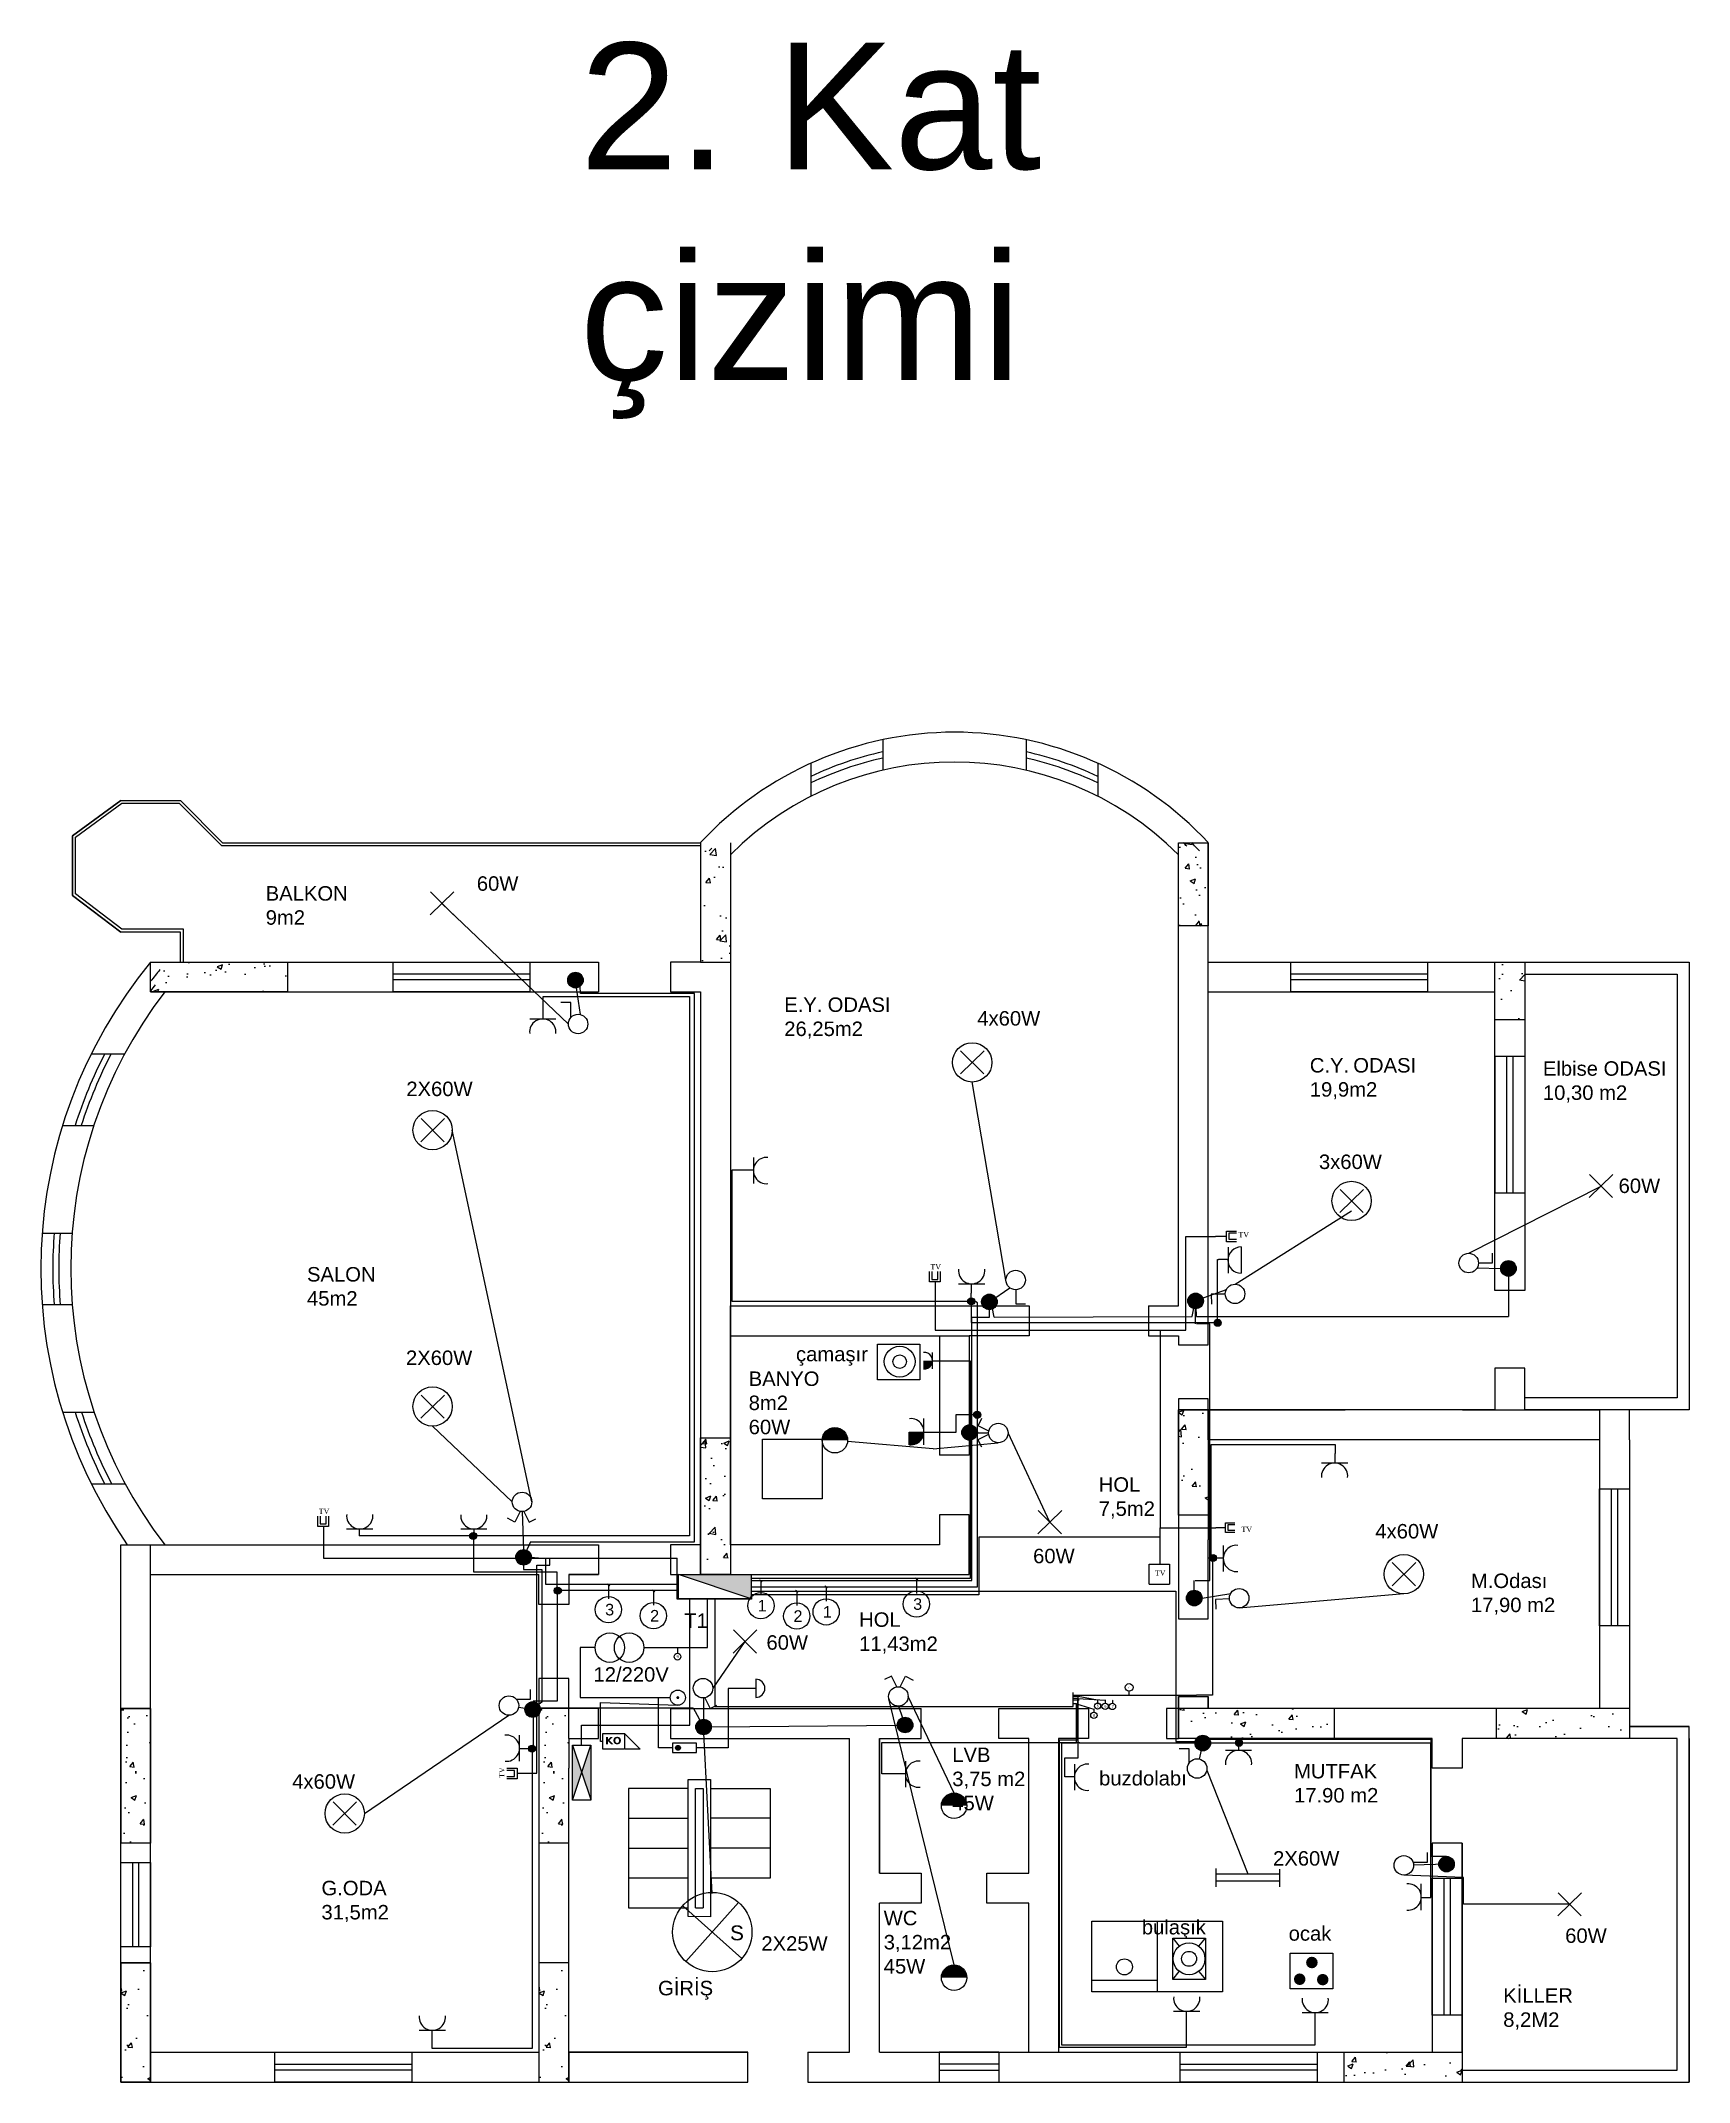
# Model space of a CAD drawing. Header units: millimetres. Extents: x 1527 to 1731, y 654 to 738.
# Drawn here: x 1640.3 to 1667.89, y 703.79 to 737.97 of the extents above; entities that cross this region are included whole.
import ezdxf

# ---------------------------------------------------------------- set-up
doc = ezdxf.new("R2010")
doc.units = ezdxf.units.MM
doc.linetypes.add('ACAD_ISO06W100', pattern=[37.5, 24, -3, 0.5, -3, 0.5, -3, 0.5, -3])
for name, color, linetype in [('aydınlatma', 5, 'Continuous'), ('priz-tesisatı', 2, 'Continuous'), ('SEMBOL', 7, 'Continuous'), ('semboller', 7, 'Continuous'), ('TV ANTENİ', 6, 'Continuous')]:
    doc.layers.add(name, color=color, linetype=linetype)
doc.layers.add('ölçü', color=150, linetype='Continuous', lineweight=25)
doc.styles.add('Annotative', font='arial.ttf')
doc.styles.get("Standard").update_dxf_attribs({"font": 'arial.ttf'})
doc.styles.add('STYLE1', font='times.ttf', dxfattribs={"height": 17.5})
pattern_1 = [(50, (86.82385, -1.0956), (0.91092334, -0.07969543), [0.09525, -1.04775]), (355, (86.82385, -1.0956), (-0.1762171, 0.95528423), [0.0762, -0.8382029]), (100.451445, (86.8998, -1.1023), (0.73470624, 0.87558876), [0.08095004, -0.8904512]), (46.1842, (86.8238, -0.8416), (1.3553952, -0.21021164), [0.142875, -1.571625]), (96.63556, (86.9368, -0.8591), (1.1870207, 1.2371306), [0.1214251, -1.335678]), (351.18415, (86.8238, -0.8416), (1.1870207, 1.2371306), [0.1142998, -1.2572987]), (21, (86.95085, -0.9051), (0.75807196, -0.511326), [0.09525, -1.04775]), (326, (86.95085, -0.9051), (0.30901014, 0.92093983), [0.0762, -0.8382]), (71.451445, (87.014, -0.9477), (1.0670821, 0.40961384), [0.08095004, -0.8904497]), (37.5, (86.82385, -1.09562), (0.015443016, 0.422775194), [0, -0.82804, 0, -0.8509, 0, -0.841375]), (7.5, (86.82385, -1.0956), (0.33409831, 0.50090287), [0, -0.48514, 0, -0.80899, 0, -0.320675]), (327.5, (86.54064, -1.09562), (0.677952976, -0.02864372), [0, -0.3175, 0, -0.9906, 0, -1.31445]), (317.5, (86.41364, -1.0956), (0.7406459, 0.12713246), [0, -0.41275, 0, -0.65786, 0, -0.93345])]

msp = doc.modelspace()

# ---------------------------------------------------------------- texts
at = {"insert": (1649.319, 737.942), "char_height": 2.11779, "attachment_point": 1}
msp.add_mtext_dynamic_manual_height_columns('2. Kat çizimi', width=14.36521, gutter_width=10.589, heights=[0], dxfattribs=at)
at = {"attachment_point": 1, "style": 'Annotative'}
for s, width, gutter_width, heights, insert, char_height in [('BALKON\\P9m2', 2.11779, 10.589, [1.272], (1644.063, 723.817), 0.2423), ('60W', 2.11779, 10.589, [1.272], (1647.597, 723.982), 0.2423), ('\\pxi-3,l4,t4;E.Y.^IODASI\\P26,25m2', 2.11779, 10.589, [1.309], (1652.501, 721.953), 0.24229), ('4x60W', 2.11779, 10.589, [0.664], (1655.975, 721.724), 0.2423), ('\\pxi-3,l4,t4;C.Y.^IODASI\\P19,9m2', 2.11779, 10.589, [1.069], (1661.299, 720.938), 0.24229), ('Elbise ODASI\\P10,30 m2', 2.01538, 10.589, [1.698], (1665.443, 720.884), 0.24229), ('2X60W', 2.11779, 10.589, [1.272], (1646.417, 720.543), 0.2423), ('3x60W', 2.11779, 10.589, [0.664], (1661.694, 719.322), 0.2423), ('60W', 2.11779, 10.589, [1.272], (1666.71, 718.92), 0.2423), ('SALON\\P45m2', 2.11779, 10.589, [1.507], (1644.754, 717.438), 0.2423), ('2X60W', 2.11779, 10.589, [1.272], (1646.411, 716.04), 0.2423), ('BANYO\\P8m2 60W', 0.98049, 10.589, [1.361], (1652.148, 715.689), 0.2423), ('HOL\\P7,5m2', 0.95259, 10.589, [1.238], (1658.008, 713.917), 0.2423), ('4x60W', 2.11779, 10.589, [0.664], (1662.638, 713.135), 0.2423), ('60W', 2.11779, 10.589, [1.272], (1656.909, 712.72), 0.2423), ('M.Odası\\P17,90 m2', 1.78105, 10.589, [1.194], (1664.238, 712.305), 0.2423), ('T1', 1.19322, 10.589, [0.664], (1651.069, 711.636), 0.2423), ('HOL\\P11,43m2', 0.95259, 10.589, [1.238], (1653.997, 711.655), 0.2423), ('60W', 2.11779, 10.589, [1.272], (1652.445, 711.272), 0.2423), ('12/220V', 1.16599, 10.589, [0.437], (1649.55, 710.737), 0.2423), ('LVB\\P3,75 m2\\P45W', 1.22164, 0, [1.393], (1655.556, 709.391), 0.2423), ('MUTFAK\\P17.90 m2', 1.44334, 10.589, [1.581], (1661.277, 709.117), 0.2423), ('4x60W', 2.11779, 10.589, [0.664], (1644.506, 708.944), 0.2423), ('buzdolabı', 1.19322, 10.589, [0.664], (1658.014, 708.998), 0.2423), ('2X60W', 2.11779, 10.589, [1.272], (1660.926, 707.656), 0.2423), ('G.ODA\\P31,5m2 ', 2.04671, 0, [1.196], (1644.996, 707.159), 0.2423), ('WC\\P3,12m2\\P45W', 0.88597, 0, [1.329], (1654.408, 706.657), 0.2423), ('bulaşık', 1.19322, 10.589, [0.664], (1658.729, 706.504), 0.2423), ('ocak', 0.90047, 10.589, [0.246], (1661.187, 706.399), 0.2423), ('60W', 2.11779, 10.589, [1.272], (1665.816, 706.362), 0.2423), ('2X25W', 2.11779, 10.589, [1.272], (1652.36, 706.231), 0.2423), ('GİRİŞ', 2.11779, 10.589, [0.664], (1650.631, 705.484), 0.2423), ('KİLLER\\P8,2M2', 1.47006, 10.589, [1.356], (1664.779, 705.36), 0.2423)]:
    msp.add_mtext_dynamic_manual_height_columns(s, width=width, gutter_width=gutter_width, heights=heights, dxfattribs=dict(at, insert=insert, char_height=char_height))
at = {"insert": (1652.94, 716.102), "char_height": 0.2423, "width": 1.19322, "attachment_point": 1, "style": 'Annotative'}
msp.add_mtext('çamaşır', dxfattribs=at)
at = {"insert": (1649.882, 709.507), "char_height": 0.12126, "width": 0.83356, "attachment_point": 5}
msp.add_mtext('{\\fVerdana|b1|i0|c0|p34;KO}', dxfattribs=at)
at = {"layer": 'aydınlatma', "char_height": 0.194, "width": 0.28049, "attachment_point": 1}
for s, insert in [('3', (1649.745, 711.798)), ('1', (1652.298, 711.864)), ('2', (1652.898, 711.69))]:
    msp.add_mtext(s, dxfattribs=dict(at, insert=insert))
at = {"layer": 'aydınlatma', "insert": (1651.836, 706.412), "char_height": 0.249, "attachment_point": 1}
msp.add_mtext_dynamic_manual_height_columns('S', width=0.3907, gutter_width=0.083, heights=[0], dxfattribs=at)
at = {"layer": 'priz-tesisatı', "attachment_point": 1}
for s, insert, char_height, width in [('3', (1654.901, 711.891), 0.194, 0.28049), ('2', (1650.498, 711.695), 0.194, 0.28049), ('1', (1653.39, 711.76), 0.194, 0.28049), ('9', (1650.941, 710.938), 0.0497, 0.07165), ('4', (1658.498, 710.412), 0.0411, 0.05923), ('5', (1657.975, 710.108), 0.0448, 0.0646), ('6', (1658.102, 710.105), 0.0467, 0.06742), ('7', (1658.224, 710.102), 0.0467, 0.06742), ('8', (1657.913, 709.953), 0.0467, 0.06742)]:
    msp.add_mtext(s, dxfattribs=dict(at, insert=insert, char_height=char_height, width=width))
at = {"layer": 'SEMBOL', "style": 'STYLE1'}
for p in [(1660.312, 717.937), (1655.156, 717.399), (1644.917, 713.305), (1660.363, 713.003), (1658.915, 712.271)]:
    msp.add_text(' TV', height=0.0875, dxfattribs=at).set_placement(p)
msp.add_text(' TV', height=0.0875, rotation=90, dxfattribs=at).set_placement((1648.059, 708.849))

# ---------------------------------------------------------------- blocks, each defined once
blk = doc.blocks.new('DFFEF')
for p, q in [((1576.768, 708.297), (1577.268, 708.297)), ((1576.768, 706.005), (1576.768, 708.297)), ((1576.968, 706.005), (1576.968, 708.297)), ((1577.068, 708.297), (1577.068, 706.005)), ((1577.268, 708.297), (1577.268, 706.005)), ((1577.268, 706.005), (1576.768, 706.005))]:
    blk.add_line(p, q)

# ---------------------------------------------------------------- hatches: boundary and pattern name
h = msp.add_hatch()
h.set_pattern_fill('AR-CONC', color=4, scale=0.005)
h.set_pattern_definition(pattern_1)
h.paths.add_polyline_path([(1651.841, 724.545), (1651.341, 724.545), (1651.341, 722.545), (1651.841, 722.545)])
h = msp.add_hatch()
h.set_pattern_fill('AR-CONC', color=4, scale=0.005)
h.set_pattern_definition(pattern_1)
h.paths.add_polyline_path([(1659.841, 724.545), (1659.341, 724.545), (1659.341, 723.153), (1659.841, 723.153)])
h = msp.add_hatch()
h.set_pattern_fill('AR-CONC', color=4, scale=0.005)
h.set_pattern_definition(pattern_1)
h.paths.add_polyline_path([(1644.428, 722.545), (1642.136, 722.545), (1642.136, 722.045), (1644.428, 722.045)])
for color, points in [(0, [(1649.378, 722.244, 1), (1649.117, 722.244, 1)]), (0, [(1664.998, 717.415, 1), (1664.737, 717.415, 1)]), (0, [(1656.308, 716.855, 1), (1656.047, 716.855, 1)]), (0, [(1659.759, 716.871, 1), (1659.499, 716.871, 1)]), (0, [(1655.977, 714.667, 1), (1655.716, 714.667, 1)]), (0, [(1648.51, 712.577, 1), (1648.25, 712.577, 1)]), (256, [(1652.187, 711.883), (1652.187, 711.883), (1652.187, 712.287), (1650.973, 712.287), (1650.973, 712.287)]), (0, [(1659.737, 711.894, 1), (1659.477, 711.894, 1)]), (0, [(1648.663, 710.027, 1), (1648.402, 710.027, 1)]), (0, [(1651.522, 709.736, 1), (1651.262, 709.736, 1)]), (0, [(1654.896, 709.768, 1), (1654.635, 709.768, 1)]), (256, [(1649.351, 708.974), (1649.503, 708.522), (1649.503, 709.431), (1649.503, 709.431)]), (0, [(1659.881, 709.466, 1), (1659.62, 709.466, 1)]), (0, [(1663.96, 707.438, 1), (1663.699, 707.438, 1)]), (0, [(1661.673, 705.791, 1), (1661.479, 705.791, 1)]), (0, [(1661.469, 705.511, 1), (1661.275, 705.511, 1)]), (0, [(1661.854, 705.504, 1), (1661.661, 705.504, 1)])]:
    msp.add_hatch(color=color).paths.add_polyline_path(points)
h = msp.add_hatch()
h.set_pattern_fill('AR-CONC', color=4, scale=0.005)
h.set_pattern_definition(pattern_1)
h.paths.add_polyline_path([(1665.141, 722.545), (1664.641, 722.545), (1664.641, 721.579), (1665.141, 721.579)])
h = msp.add_hatch()
h.set_pattern_fill('AR-CONC', color=4, scale=0.005)
h.set_pattern_definition(pattern_1)
h.paths.add_polyline_path([(1659.841, 715.045), (1659.341, 715.045), (1659.341, 713.283), (1659.841, 713.283)])
h = msp.add_hatch()
h.set_pattern_fill('AR-CONC', color=4, scale=0.005)
h.set_pattern_definition(pattern_1)
h.paths.add_polyline_path([(1661.95, 710.045), (1659.841, 710.045), (1659.341, 710.045), (1659.341, 709.545), (1661.95, 709.545)])
h.paths.add_polyline_path([(1666.891, 710.045), (1664.667, 710.045), (1664.667, 709.545), (1666.891, 709.545)])
h.paths.add_polyline_path([(1651.841, 714.579), (1651.341, 714.579), (1651.341, 712.287), (1651.841, 712.287)])
h = msp.add_hatch()
h.set_pattern_fill('AR-CONC', color=4, scale=0.005)
h.set_pattern_definition([(50, (79.82385, -1.0956), (0.91092334, -0.07969543), [0.09525, -1.04775]), (355, (79.82385, -1.0956), (-0.1762171, 0.95528423), [0.0762, -0.8382029]), (100.451445, (79.8998, -1.1023), (0.73470624, 0.87558876), [0.08095004, -0.8904512]), (46.1842, (79.8238, -0.8416), (1.3553952, -0.21021164), [0.142875, -1.571625]), (96.63556, (79.9368, -0.8591), (1.1870207, 1.2371306), [0.1214251, -1.335678]), (351.18415, (79.8238, -0.8416), (1.1870207, 1.2371306), [0.1142998, -1.2572987]), (21, (79.95085, -0.9051), (0.75807196, -0.511326), [0.09525, -1.04775]), (326, (79.95085, -0.9051), (0.30901014, 0.92093983), [0.0762, -0.8382]), (71.451445, (80.014, -0.9477), (1.0670821, 0.40961384), [0.08095004, -0.8904497]), (37.5, (79.82385, -1.09562), (0.015443016, 0.422775194), [0, -0.82804, 0, -0.8509, 0, -0.841375]), (7.5, (79.82385, -1.0956), (0.33409831, 0.50090287), [0, -0.48514, 0, -0.80899, 0, -0.320675]), (327.5, (79.54064, -1.09562), (0.677952976, -0.02864372), [0, -0.3175, 0, -0.9906, 0, -1.31445]), (317.5, (79.41364, -1.0956), (0.7406459, 0.12713246), [0, -0.41275, 0, -0.65786, 0, -0.93345])])
h.paths.add_polyline_path([(1642.136, 709.045), (1642.136, 709.545), (1642.136, 710.045), (1641.636, 710.045), (1641.636, 707.787), (1642.136, 707.787)])
h.paths.add_polyline_path([(1642.136, 705.787), (1641.636, 705.787), (1641.636, 704.287), (1641.636, 703.787), (1642.136, 703.787)])
h = msp.add_hatch()
h.set_pattern_fill('AR-CONC', color=4, scale=0.005)
h.set_pattern_definition(pattern_1)
h.paths.add_polyline_path([(1649.136, 709.045), (1649.136, 709.545), (1649.136, 710.045), (1648.636, 710.045), (1648.636, 707.787), (1649.136, 707.787)])
h.paths.add_polyline_path([(1649.136, 705.787), (1648.636, 705.787), (1648.636, 704.287), (1648.636, 703.787), (1649.136, 703.787)])
h = msp.add_hatch(color=256)
h.paths.add_polyline_path([(1649.197, 709.431), (1649.197, 708.511), (1649.351, 708.974)])
h.paths.add_polyline_path([(1649.351, 708.974), (1649.503, 708.522), (1649.503, 709.431), (1649.503, 709.431)])
h = msp.add_hatch()
h.set_pattern_fill('AR-CONC', color=4, scale=0.005)
h.set_pattern_definition(pattern_1)
h.paths.add_polyline_path([(1664.091, 704.287), (1662.113, 704.287), (1662.113, 703.787), (1664.091, 703.787)])
at = {"layer": 'aydınlatma'}
h = msp.add_hatch(color=256, dxfattribs=at)
edge = h.paths.add_edge_path()
edge.add_arc((1653.591, 714.537), 0.213, 359.9503, 540.0497)
edge.add_line((1653.379, 714.537), (1653.804, 714.537))
h = msp.add_hatch(color=256, dxfattribs=at)
edge = h.paths.add_edge_path()
edge.add_arc((1655.586, 708.416), 0.213, 359.9503, 540.0497)
edge.add_line((1655.373, 708.416), (1655.799, 708.416))
h = msp.add_hatch(color=256, dxfattribs=at)
edge = h.paths.add_edge_path()
edge.add_arc((1655.586, 705.537), 0.213, 359.9503, 540.0497)
edge.add_line((1655.373, 705.537), (1655.799, 705.537))
at = {"layer": 'priz-tesisatı'}
h = msp.add_hatch(color=256, dxfattribs=at)
edge = h.paths.add_edge_path()
edge.add_arc((1655.873, 716.864), 0.0592, 0, 360)
h = msp.add_hatch(color=256, dxfattribs=at)
edge = h.paths.add_edge_path()
edge.add_arc((1659.998, 716.505), 0.0592, 0, 360)
for points in [[(1655.073, 715.732, 0.432188), (1655.225, 715.864), (1655.073, 715.864)], [(1654.837, 714.461, 0.432188), (1655.079, 714.671), (1654.837, 714.671)]]:
    msp.add_hatch(color=256, dxfattribs=at).paths.add_polyline_path(points)
h = msp.add_hatch(color=256, dxfattribs=at)
edge = h.paths.add_edge_path()
edge.add_arc((1655.974, 714.964), 0.0592, 0, 360)
h = msp.add_hatch(color=256, dxfattribs=at)
edge = h.paths.add_edge_path()
edge.add_arc((1647.537, 712.935), 0.0592, 0, 360)
h = msp.add_hatch(color=256, dxfattribs=at)
edge = h.paths.add_edge_path()
edge.add_arc((1659.921, 712.565), 0.0592, 0, 360)
h = msp.add_hatch(color=256, dxfattribs=at)
edge = h.paths.add_edge_path()
edge.add_arc((1648.953, 712.019), 0.0592, 0, 360)
h = msp.add_hatch(color=256, dxfattribs=at)
edge = h.paths.add_edge_path()
edge.add_arc((1648.523, 709.372), 0.0592, 0, 360)
h = msp.add_hatch(color=256, dxfattribs=at)
edge = h.paths.add_edge_path()
edge.add_arc((1657.679, 709.475), 0.0101, 0, 360)
h = msp.add_hatch(color=256, dxfattribs=at)
edge = h.paths.add_edge_path()
edge.add_arc((1660.356, 709.468), 0.0592, 0, 360)
at = {"layer": 'semboller'}
h = msp.add_hatch(color=256, dxfattribs=at)
h.dxf.hatch_style = 1
h.paths.add_polyline_path([(1650.987, 710.227, 1), (1650.936, 710.227, 1)])
h = msp.add_hatch(color=256, dxfattribs=at)
h.dxf.hatch_style = 1
h.paths.add_polyline_path([(1651.005, 709.386, 1), (1650.925, 709.386, 1)])

# ---------------------------------------------------------------- linework, layer by layer
for p, q in [((1654.391, 726.269), (1654.391, 725.757)), ((1656.791, 726.269), (1656.791, 725.757)), ((1653.191, 725.876), (1653.191, 725.321)), ((1657.991, 725.876), (1657.991, 725.321)), ((1641.636, 725.254), (1640.831, 724.662)), ((1641.636, 725.254), (1642.636, 725.254)), ((1642.636, 725.254), (1643.341, 724.545)), ((1640.831, 724.662), (1640.831, 723.662)), ((1643.341, 724.545), (1651.341, 724.545)), ((1651.341, 724.545), (1651.341, 722.545)), ((1651.341, 724.545), (1651.341, 722.545)), ((1651.841, 724.545), (1651.841, 712.287)), ((1659.341, 716.787), (1659.341, 724.545)), ((1659.841, 716.138), (1659.841, 724.545)), ((1640.831, 723.662), (1641.636, 723.045)), ((1642.636, 723.045), (1641.636, 723.045)), ((1642.636, 722.545), (1642.636, 723.045)), ((1642.136, 722.545), (1649.636, 722.545)), ((1642.136, 722.045), (1642.136, 722.545)), ((1642.136, 722.545), (1642.636, 722.545)), ((1642.136, 722.045), (1642.136, 722.545)), ((1642.136, 722.545), (1644.428, 722.545)), ((1644.428, 722.545), (1644.428, 722.045)), ((1649.636, 722.545), (1649.636, 722.045)), ((1651.341, 722.545), (1650.841, 722.545)), ((1650.841, 722.545), (1650.841, 722.045)), ((1651.341, 722.545), (1651.841, 722.545)), ((1659.841, 722.545), (1665.141, 722.545)), ((1664.641, 717.045), (1664.641, 722.545)), ((1665.141, 722.545), (1665.141, 717.045)), ((1665.141, 722.545), (1667.891, 722.545)), ((1667.891, 722.545), (1667.891, 715.045)), ((1642.136, 722.045), (1649.636, 722.045)), ((1644.428, 722.045), (1642.136, 722.045)), ((1650.841, 722.045), (1651.341, 722.045)), ((1651.341, 722.045), (1651.341, 712.287)), ((1659.841, 722.045), (1664.641, 722.045)), ((1665.141, 722.345), (1667.691, 722.345)), ((1667.691, 722.345), (1667.691, 715.245)), ((1641.143, 721.008), (1641.702, 721.009)), ((1640.662, 719.808), (1641.185, 719.808)), ((1640.321, 718.008), (1640.822, 718.008)), ((1665.141, 717.045), (1664.641, 717.045)), ((1640.321, 716.808), (1640.823, 716.808)), ((1651.841, 712.787), (1651.841, 716.787)), ((1651.841, 716.787), (1655.841, 716.787)), ((1655.841, 716.787), (1656.841, 716.787)), ((1656.841, 716.787), (1656.841, 716.287)), ((1658.841, 716.787), (1658.841, 716.287)), ((1658.841, 716.787), (1659.341, 716.787)), ((1651.841, 716.287), (1655.841, 716.287)), ((1655.341, 716.287), (1655.341, 714.287)), ((1655.841, 716.287), (1655.841, 714.287)), ((1656.841, 716.287), (1655.841, 716.287)), ((1658.841, 716.287), (1659.341, 716.287)), ((1659.341, 716.287), (1659.341, 716.138)), ((1659.341, 716.138), (1659.841, 716.138)), ((1665.141, 715.745), (1664.641, 715.745)), ((1664.641, 715.745), (1664.641, 715.045)), ((1665.141, 715.045), (1665.141, 715.745)), ((1667.691, 715.245), (1665.141, 715.245)), ((1640.662, 715.008), (1641.19, 715.008)), ((1659.841, 715.045), (1659.341, 715.045)), ((1659.341, 715.045), (1659.341, 711.545)), ((1664.641, 715.045), (1659.641, 715.045)), ((1659.841, 715.045), (1659.841, 712.868)), ((1659.841, 714.545), (1659.841, 715.045)), ((1659.841, 715.045), (1662.133, 715.045)), ((1664.099, 715.045), (1666.391, 715.045)), ((1667.891, 715.045), (1665.141, 715.045)), ((1666.391, 715.045), (1666.391, 710.045)), ((1666.391, 715.045), (1666.391, 714.545)), ((1667.891, 715.045), (1666.891, 715.045)), ((1666.891, 714.545), (1666.891, 715.045)), ((1651.341, 714.579), (1651.841, 714.579)), ((1651.341, 712.287), (1651.341, 714.579)), ((1651.841, 714.579), (1651.841, 712.287)), ((1666.391, 714.545), (1659.841, 714.545)), ((1662.133, 714.545), (1659.841, 714.545)), ((1666.391, 714.545), (1664.099, 714.545)), ((1666.891, 714.545), (1666.891, 709.545)), ((1655.841, 714.287), (1655.341, 714.287)), ((1641.142, 713.808), (1641.71, 713.809)), ((1655.841, 713.287), (1655.341, 713.287)), ((1655.341, 713.287), (1655.341, 712.787)), ((1655.841, 712.287), (1655.841, 713.287)), ((1659.841, 711.545), (1659.841, 712.868)), ((1641.636, 703.787), (1641.636, 712.787)), ((1641.636, 712.787), (1649.636, 712.787)), ((1642.136, 703.787), (1642.136, 712.787)), ((1649.636, 712.787), (1649.636, 712.287)), ((1651.341, 712.787), (1650.841, 712.787)), ((1650.841, 712.787), (1650.841, 712.287)), ((1655.341, 712.787), (1651.841, 712.787)), ((1642.136, 712.287), (1648.636, 712.287)), ((1648.636, 711.787), (1648.636, 712.287)), ((1649.136, 712.287), (1649.636, 712.287)), ((1649.636, 712.287), (1649.136, 712.287)), ((1649.136, 712.287), (1649.136, 711.787)), ((1650.841, 712.287), (1655.841, 712.287)), ((1652.187, 711.883), (1650.973, 712.287)), ((1651.841, 712.287), (1651.341, 712.287)), ((1658.853, 712.126), (1659.192, 712.126)), ((1649.136, 711.787), (1648.636, 711.787)), ((1651.161, 709.767), (1651.161, 711.883)), ((1659.341, 711.545), (1659.841, 711.545)), ((1649.136, 710.545), (1648.636, 710.545)), ((1648.636, 710.545), (1648.636, 704.287)), ((1649.136, 709.545), (1649.136, 710.545)), ((1659.341, 710.244), (1659.341, 709.545)), ((1659.841, 710.045), (1659.841, 710.244)), ((1641.636, 710.045), (1641.636, 707.787)), ((1642.136, 710.045), (1641.636, 710.045)), ((1642.136, 709.545), (1642.136, 710.045)), ((1649.136, 710.045), (1648.636, 710.045)), ((1649.636, 710.045), (1649.136, 710.045)), ((1649.35, 709.431), (1649.35, 709.767)), ((1649.35, 709.767), (1651.161, 709.767)), ((1649.636, 709.545), (1649.636, 710.045)), ((1650.841, 710.045), (1655.036, 710.045)), ((1650.841, 710.045), (1650.841, 709.545)), ((1655.036, 709.545), (1655.036, 710.045)), ((1656.336, 709.545), (1656.336, 710.045)), ((1656.336, 710.045), (1657.836, 710.045)), ((1657.836, 710.045), (1657.836, 709.545)), ((1663.591, 710.045), (1659.841, 710.045)), ((1661.95, 710.045), (1661.95, 709.545)), ((1666.891, 710.045), (1663.591, 710.045)), ((1664.667, 709.545), (1664.667, 710.045)), ((1666.891, 709.745), (1667.891, 709.745)), ((1667.891, 709.745), (1666.891, 709.745)), ((1667.891, 703.787), (1667.891, 709.745)), ((1642.136, 709.545), (1642.136, 709.045)), ((1649.136, 709.545), (1649.636, 709.545)), ((1649.136, 709.545), (1649.136, 709.045)), ((1649.197, 708.511), (1649.503, 709.431)), ((1649.197, 709.431), (1649.503, 708.522)), ((1650.841, 709.545), (1653.836, 709.545)), ((1653.836, 704.287), (1653.836, 709.545)), ((1654.336, 707.287), (1654.336, 709.545)), ((1654.336, 709.545), (1654.336, 707.287)), ((1654.336, 709.545), (1655.036, 709.545)), ((1656.836, 709.545), (1656.336, 709.545)), ((1656.836, 707.287), (1656.836, 709.545)), ((1657.836, 709.545), (1657.336, 709.545)), ((1657.336, 709.545), (1657.336, 704.287)), ((1663.591, 709.545), (1659.341, 709.545)), ((1663.591, 709.045), (1663.591, 709.545)), ((1666.891, 709.545), (1664.091, 709.545)), ((1664.091, 709.545), (1664.091, 709.045)), ((1667.691, 709.545), (1666.891, 709.545)), ((1667.691, 703.987), (1667.691, 709.545)), ((1667.891, 709.545), (1667.891, 703.787)), ((1642.136, 707.787), (1642.136, 709.045)), ((1649.136, 703.787), (1649.136, 709.045)), ((1664.091, 709.045), (1663.591, 709.045)), ((1651.134, 708.707), (1650.134, 708.707)), ((1650.134, 708.707), (1650.134, 707.207)), ((1651.134, 708.857), (1651.509, 708.856)), ((1651.134, 706.559), (1651.134, 708.857)), ((1651.259, 708.707), (1651.384, 708.706)), ((1651.259, 706.707), (1651.259, 708.707)), ((1651.384, 708.706), (1651.384, 706.706)), ((1651.509, 708.856), (1651.509, 706.558)), ((1651.509, 708.706), (1652.509, 708.706)), ((1652.509, 708.706), (1652.509, 707.206)), ((1650.134, 708.207), (1651.134, 708.207)), ((1652.509, 708.206), (1651.509, 708.206)), ((1642.136, 707.787), (1641.636, 707.787)), ((1649.136, 707.787), (1648.636, 707.787)), ((1650.134, 707.707), (1651.134, 707.707)), ((1652.509, 707.706), (1651.509, 707.706)), ((1664.091, 707.787), (1663.591, 707.787)), ((1663.591, 707.787), (1663.591, 704.287)), ((1664.091, 707.787), (1664.091, 703.787)), ((1664.091, 704.287), (1664.091, 707.787)), ((1641.636, 707.467), (1642.136, 707.467)), ((1641.636, 706.053), (1641.636, 707.467)), ((1641.836, 706.053), (1641.836, 707.467)), ((1641.936, 707.467), (1641.936, 706.053)), ((1642.136, 707.467), (1642.136, 706.053)), ((1650.134, 707.207), (1651.134, 707.207)), ((1650.134, 707.207), (1650.134, 706.707)), ((1652.509, 707.206), (1651.509, 707.206)), ((1651.509, 707.206), (1651.509, 706.706)), ((1654.336, 707.287), (1655.036, 707.287)), ((1655.036, 707.287), (1655.036, 706.787)), ((1656.136, 706.787), (1656.136, 707.287)), ((1656.136, 707.287), (1656.836, 707.287)), ((1650.134, 706.707), (1651.134, 706.707)), ((1651.259, 706.707), (1651.384, 706.706)), ((1654.336, 704.287), (1654.336, 706.787)), ((1655.036, 706.787), (1654.336, 706.787)), ((1656.836, 706.787), (1656.136, 706.787)), ((1656.836, 704.287), (1656.836, 706.787)), ((1656.836, 704.287), (1656.836, 706.787)), ((1651.509, 706.558), (1651.134, 706.559)), ((1658.985, 706.482), (1658.985, 705.3)), ((1642.136, 706.053), (1641.636, 706.053)), ((1641.636, 705.787), (1641.636, 704.287)), ((1642.136, 705.787), (1641.636, 705.787)), ((1642.136, 703.787), (1642.136, 705.787)), ((1642.136, 703.787), (1642.136, 705.787)), ((1649.136, 705.787), (1648.636, 705.787)), ((1649.136, 703.787), (1649.136, 705.787)), ((1657.891, 705.497), (1658.985, 705.497)), ((1641.636, 704.287), (1641.636, 703.787)), ((1642.136, 704.287), (1648.636, 704.287)), ((1642.136, 704.287), (1642.136, 703.787)), ((1648.636, 704.287), (1648.636, 703.787)), ((1649.136, 704.287), (1652.136, 704.287)), ((1652.136, 704.287), (1649.136, 704.287)), ((1652.136, 704.287), (1649.136, 704.287)), ((1649.136, 704.287), (1649.136, 703.787)), ((1652.136, 703.787), (1652.136, 704.287)), ((1653.136, 704.287), (1653.136, 703.787)), ((1653.136, 704.287), (1653.836, 704.287)), ((1653.136, 704.287), (1653.836, 704.287)), ((1654.336, 704.287), (1664.091, 704.287)), ((1654.336, 704.287), (1656.836, 704.287)), ((1656.336, 704.287), (1655.336, 704.287)), ((1655.336, 704.287), (1655.336, 703.787)), ((1656.336, 704.287), (1656.336, 703.787)), ((1662.113, 704.287), (1662.113, 703.787)), ((1656.336, 704.087), (1655.336, 704.087)), ((1655.336, 703.987), (1656.336, 703.987)), ((1664.091, 703.987), (1667.691, 703.987)), ((1641.636, 703.787), (1652.136, 703.787)), ((1653.136, 703.787), (1667.891, 703.787)), ((1664.091, 703.787), (1667.891, 703.787))]:
    msp.add_line(p, q)
at = {"color": 0}
for p, q in [((1650.07, 709.625), (1650.329, 709.366)), ((1650.329, 709.366), (1650.082, 709.366)), ((1659.247, 706.2), (1659.355, 706.062)), ((1659.684, 706.062), (1659.793, 706.2)), ((1659.247, 705.505), (1659.355, 705.643)), ((1659.684, 705.643), (1659.793, 705.505))]:
    msp.add_line(p, q, dxfattribs=at)
for points in [[(1642.636, 722.545), (1642.636, 723.045), (1641.636, 723.045), (1640.831, 723.662), (1640.831, 724.662), (1641.636, 725.254), (1642.636, 725.254), (1643.341, 724.545), (1651.341, 724.545)], [(1642.686, 722.545), (1642.686, 723.095), (1641.653, 723.095), (1640.881, 723.687), (1640.881, 724.637), (1641.653, 725.204), (1642.616, 725.204), (1643.321, 724.495), (1651.341, 724.495)], [(1651.134, 708.857), (1651.509, 708.856), (1651.509, 706.558), (1651.134, 706.559), (1651.134, 708.857)]]:
    msp.add_lwpolyline(points)
for points in [[(1659.341, 724.545), (1659.841, 724.545), (1659.841, 723.153), (1659.341, 723.153)], [(1664.641, 722.545), (1665.141, 722.545), (1665.141, 721.579), (1664.641, 721.579)], [(1659.341, 715.045), (1659.841, 715.045), (1659.841, 715.232), (1659.341, 715.232)], [(1659.341, 715.045), (1659.841, 715.045), (1659.841, 713.283), (1659.341, 713.283)], [(1652.377, 714.557), (1653.377, 714.557), (1653.377, 713.557), (1652.377, 713.557)], [(1652.187, 711.883), (1650.973, 711.883), (1650.973, 712.287), (1652.187, 712.287)], [(1659.841, 710.045), (1659.341, 710.045), (1659.341, 710.244), (1659.841, 710.244)], [(1641.636, 710.045), (1642.136, 710.045), (1642.136, 707.787), (1641.636, 707.787)], [(1659.341, 710.045), (1659.14, 710.045), (1659.14, 709.545), (1659.341, 709.545)], [(1649.197, 708.511), (1649.197, 709.431), (1649.503, 709.431), (1649.503, 708.511)], [(1657.891, 706.482), (1660.078, 706.482), (1660.078, 705.3), (1657.891, 705.3)], [(1641.636, 705.787), (1642.136, 705.787), (1642.136, 703.787), (1641.636, 703.787)]]:
    msp.add_lwpolyline(points, close=True)
for points in [[(1654.304, 716.144), (1655.015, 716.144), (1655.015, 715.547), (1654.304, 715.547)], [(1649.706, 709.625), (1650.07, 709.625), (1650.07, 709.366), (1649.706, 709.366)], [(1659.247, 705.505), (1659.247, 706.2), (1659.793, 706.2), (1659.793, 705.505)], [(1661.215, 705.949), (1661.925, 705.949), (1661.925, 705.352), (1661.215, 705.352)]]:
    msp.add_lwpolyline(points, close=True, dxfattribs=at)
for centre, radius in [((1649.248, 722.244), 0.13), ((1664.867, 717.415), 0.13), ((1656.178, 716.855), 0.13), ((1659.629, 716.871), 0.13), ((1654.676, 715.854), 0.258), ((1654.676, 715.854), 0.113), ((1655.846, 714.667), 0.13), ((1648.38, 712.577), 0.13), ((1659.607, 711.894), 0.13), ((1648.532, 710.027), 0.13), ((1651.392, 709.736), 0.13), ((1654.766, 709.768), 0.13), ((1659.75, 709.466), 0.13), ((1663.83, 707.438), 0.13), ((1659.52, 705.853), 0.266), ((1659.52, 705.853), 0.125)]:
    msp.add_circle(centre, radius, dxfattribs=at)
msp.add_circle((1658.438, 705.718), 0.134)
for centre, radius, start, end in [((1655.591, 720.587), 5.808, 42.9642, 137.0358), ((1655.591, 720.587), 5.308, 45.0481, 134.9519), ((1655.591, 720.587), 5.608, 102.3562, 115.3393), ((1655.591, 720.587), 5.508, 102.5842, 115.8329), ((1655.591, 720.587), 5.608, 64.6607, 77.6438), ((1655.591, 720.587), 5.508, 64.1671, 77.4158), ((1655.591, 720.587), 5.608, 136.4192, 137.0358), ((1655.591, 720.587), 5.508, 45.0481, 45.9443), ((1655.591, 720.587), 5.608, 42.9642, 44.8981), ((1648.401, 717.408), 8.102, 140.6462, 214.7695), ((1648.401, 717.408), 7.902, 140.6462, 142.4494), ((1648.396, 717.416), 7.597, 142.4591, 217.5409), ((1648.396, 717.416), 7.797, 142.4591, 143.4032), ((1648.401, 717.408), 7.902, 152.8892, 162.3146), ((1648.396, 717.416), 7.797, 152.563, 162.1335), ((1648.401, 717.408), 7.902, 175.6437, 184.3528), ((1648.396, 717.416), 7.797, 175.6473, 184.4741), ((1648.401, 717.408), 7.902, 197.6761, 207.0923), ((1648.396, 717.416), 7.797, 197.988, 207.5585)]:
    msp.add_arc(centre, radius, start, end)
at = {"layer": 'aydınlatma'}
for p, q in [((1647.213, 723.723), (1646.814, 723.335)), ((1646.82, 723.723), (1647.208, 723.335)), ((1649.129, 721.508), (1647.014, 723.529)), ((1649.33, 721.667), (1649.266, 722.116)), ((1649.33, 722.017), (1649.329, 722.142)), ((1649.17, 721.866), (1649.006, 721.866)), ((1649.173, 721.62), (1649.17, 721.866)), ((1651.242, 722.017), (1649.33, 722.017)), ((1651.242, 712.834), (1651.242, 722.017)), ((1656.09, 721.06), (1655.691, 720.673)), ((1655.696, 721.06), (1656.084, 720.673)), ((1656.454, 717.221), (1655.89, 720.538)), ((1647.056, 719.924), (1646.657, 719.537)), ((1646.663, 719.924), (1647.051, 719.537)), ((1648.518, 713.505), (1647.185, 719.731)), ((1666.616, 718.989), (1666.217, 718.602)), ((1666.222, 718.989), (1666.61, 718.602)), ((1662.441, 718.739), (1662.042, 718.352)), ((1662.047, 718.739), (1662.435, 718.352)), ((1664.201, 717.668), (1666.416, 718.795)), ((1660.29, 717.151), (1662.241, 718.38)), ((1664.599, 717.507), (1664.599, 717.671)), ((1664.343, 717.424), (1664.737, 717.415)), ((1664.359, 717.507), (1664.599, 717.507)), ((1664.867, 717.284), (1664.867, 716.611)), ((1656.178, 716.855), (1656.518, 717.092)), ((1656.62, 717.063), (1656.62, 716.823)), ((1660.143, 717.057), (1659.629, 716.871)), ((1660.132, 716.984), (1659.892, 716.982)), ((1659.892, 716.982), (1659.893, 716.819)), ((1655.882, 712.186), (1655.882, 716.599)), ((1655.882, 716.599), (1656.181, 716.599)), ((1656.181, 716.599), (1656.181, 716.726)), ((1656.256, 716.599), (1656.222, 716.771)), ((1656.256, 716.599), (1659.571, 716.611)), ((1656.62, 716.823), (1656.783, 716.823)), ((1659.571, 716.611), (1659.598, 716.752)), ((1659.625, 716.486), (1659.629, 716.871)), ((1659.642, 716.611), (1659.641, 716.775)), ((1659.642, 716.611), (1664.867, 716.611)), ((1659.87, 716.486), (1659.642, 716.486)), ((1659.87, 712.186), (1659.87, 716.486)), ((1647.056, 715.295), (1646.657, 714.908)), ((1646.663, 715.295), (1647.051, 714.908)), ((1655.988, 714.777), (1656.052, 714.905)), ((1648.191, 713.505), (1646.857, 714.773)), ((1655.238, 714.396), (1653.804, 714.519)), ((1656.164, 714.654), (1655.841, 714.654)), ((1656.164, 714.631), (1655.986, 714.542)), ((1655.986, 714.542), (1656.044, 714.427)), ((1656.167, 714.688), (1655.988, 714.777)), ((1657.189, 713.166), (1656.491, 714.659)), ((1655.238, 714.396), (1656.327, 714.496)), ((1648.236, 713.166), (1648.108, 713.23)), ((1648.325, 713.345), (1648.236, 713.166)), ((1648.354, 713.342), (1648.376, 712.707)), ((1648.382, 713.342), (1648.471, 713.164)), ((1648.471, 713.164), (1648.587, 713.222)), ((1657.388, 713.36), (1656.989, 712.972)), ((1656.995, 713.36), (1657.383, 712.972)), ((1648.498, 712.834), (1648.38, 712.577)), ((1648.498, 712.834), (1651.242, 712.834)), ((1648.754, 712.554), (1648.438, 712.577)), ((1648.754, 712.12), (1648.754, 712.554)), ((1663.316, 712.489), (1662.917, 712.102)), ((1662.922, 712.489), (1663.31, 712.102)), ((1648.38, 712.447), (1648.38, 712.371)), ((1648.38, 712.371), (1648.683, 712.371)), ((1648.683, 712.371), (1648.683, 710.15)), ((1650.973, 712.12), (1648.754, 712.12)), ((1649.778, 712.134), (1649.822, 712.106)), ((1649.8, 712.12), (1649.8, 711.879)), ((1652.187, 712.186), (1655.882, 712.186)), ((1652.331, 712.2), (1652.375, 712.172)), ((1652.353, 712.186), (1652.353, 711.945)), ((1659.607, 712.024), (1659.607, 712.186)), ((1659.624, 712.186), (1659.87, 712.186)), ((1652.187, 712.011), (1659.3, 712.011)), ((1652.931, 712.025), (1652.975, 711.997)), ((1652.953, 712.011), (1652.953, 711.772)), ((1659.3, 712.011), (1659.3, 709.494)), ((1659.737, 711.894), (1660.217, 711.972)), ((1660.201, 711.882), (1659.961, 711.871)), ((1659.961, 711.871), (1659.968, 711.708)), ((1663.116, 711.966), (1660.359, 711.728)), ((1652.086, 711.166), (1651.548, 710.386)), ((1652.285, 711.36), (1651.887, 710.972)), ((1651.892, 711.36), (1652.28, 710.972)), ((1654.538, 710.588), (1654.422, 710.53)), ((1654.627, 710.41), (1654.538, 710.588)), ((1654.684, 710.408), (1654.773, 710.586)), ((1654.773, 710.586), (1654.901, 710.522)), ((1648.258, 710.202), (1648.498, 710.202)), ((1648.295, 710.065), (1648.404, 710.048)), ((1648.498, 710.202), (1648.498, 710.365)), ((1648.683, 710.15), (1648.555, 710.055)), ((1648.555, 710.055), (1649.084, 710.055)), ((1649.084, 710.055), (1651.216, 710.055)), ((1651.216, 710.055), (1651.392, 709.736)), ((1651.39, 710.223), (1651.392, 709.866)), ((1651.412, 710.223), (1651.501, 710.045)), ((1651.501, 710.045), (1651.617, 710.103)), ((1655.586, 705.75), (1654.496, 710.208)), ((1654.654, 710.084), (1654.722, 709.89)), ((1655.586, 708.629), (1654.818, 710.247)), ((1645.715, 708.287), (1648.135, 709.931)), ((1651.539, 706.947), (1651.392, 709.736)), ((1651.522, 709.736), (1654.766, 709.768)), ((1659.3, 709.494), (1659.684, 709.494)), ((1659.52, 709.371), (1659.356, 709.371)), ((1659.52, 709.13), (1659.52, 709.371)), ((1659.764, 709.526), (1659.691, 709.199)), ((1659.764, 709.526), (1659.764, 709.6)), ((1663.571, 709.526), (1659.764, 709.526)), ((1663.571, 707.568), (1663.571, 709.526)), ((1659.817, 709.013), (1660.503, 707.274)), ((1645.585, 708.481), (1645.187, 708.093)), ((1645.192, 708.481), (1645.58, 708.093)), ((1659.97, 707.366), (1659.97, 707.057)), ((1661.035, 707.354), (1661.035, 707.057)), ((1663.27, 707.471), (1663.51, 707.471)), ((1663.83, 707.438), (1663.273, 707.42)), ((1663.51, 707.471), (1663.51, 707.634)), ((1663.83, 707.568), (1663.571, 707.568)), ((1659.97, 707.274), (1661.035, 707.274)), ((1659.97, 707.16), (1661.035, 707.16)), ((1664.112, 707.217), (1663.115, 707.255)), ((1664.112, 706.766), (1664.112, 707.217)), ((1651.044, 706.743), (1652.033, 705.858)), ((1651.98, 706.794), (1651.097, 705.807)), ((1665.891, 706.766), (1664.112, 706.766)), ((1666.091, 706.96), (1665.692, 706.572)), ((1665.697, 706.96), (1666.085, 706.572))]:
    msp.add_line(p, q, dxfattribs=at)
for centre, radius in [((1649.292, 721.508), 0.163), ((1655.89, 720.866), 0.329), ((1646.857, 719.731), 0.329), ((1662.241, 718.545), 0.329), ((1664.201, 717.505), 0.163), ((1656.617, 717.221), 0.163), ((1660.29, 716.988), 0.163), ((1646.857, 715.102), 0.329), ((1653.591, 714.537), 0.213), ((1656.327, 714.659), 0.163), ((1648.354, 713.505), 0.163), ((1663.116, 712.295), 0.329), ((1649.8, 711.701), 0.22), ((1652.353, 711.767), 0.22), ((1652.953, 711.593), 0.22), ((1660.359, 711.892), 0.163), ((1651.384, 710.386), 0.163), ((1654.654, 710.247), 0.163), ((1648.135, 710.094), 0.163), ((1659.656, 709.04), 0.163), ((1645.386, 708.287), 0.329), ((1655.586, 708.416), 0.213), ((1663.115, 707.418), 0.163), ((1651.539, 706.301), 0.664), ((1655.586, 705.537), 0.213)]:
    msp.add_circle(centre, radius, dxfattribs=at)
at = {"layer": 'priz-tesisatı'}
for p, q in [((1648.709, 721.84), (1648.709, 721.967)), ((1648.709, 721.967), (1651.157, 721.967)), ((1648.709, 721.751), (1648.709, 721.84)), ((1648.709, 721.585), (1648.709, 721.751)), ((1651.157, 721.967), (1651.157, 712.935)), ((1648.92, 721.592), (1648.482, 721.592)), ((1652.068, 719.062), (1651.867, 719.062)), ((1651.867, 719.062), (1651.867, 716.864)), ((1652.235, 719.062), (1652.068, 719.062)), ((1652.227, 719.274), (1652.227, 718.835)), ((1660.172, 717.773), (1660.172, 717.335)), ((1660.391, 717.774), (1660.391, 717.334)), ((1659.998, 716.505), (1659.998, 717.562)), ((1659.998, 717.562), (1660.013, 717.562)), ((1660.179, 717.562), (1660.013, 717.562)), ((1655.661, 717.157), (1656.1, 717.157)), ((1655.873, 717.165), (1655.873, 716.998)), ((1655.873, 716.864), (1655.873, 716.998)), ((1651.867, 716.864), (1655.873, 716.864)), ((1655.873, 716.805), (1655.873, 716.508)), ((1655.98, 716.836), (1655.932, 716.864)), ((1655.98, 712.085), (1655.98, 716.836)), ((1655.873, 716.508), (1660.013, 716.508)), ((1655.226, 715.731), (1655.226, 716.008)), ((1655.073, 715.864), (1655.226, 715.864)), ((1655.221, 715.865), (1655.326, 715.865)), ((1655.326, 715.865), (1655.857, 715.865)), ((1655.857, 715.865), (1655.857, 712.221)), ((1655.079, 714.46), (1655.079, 714.899)), ((1655.621, 714.672), (1655.621, 714.967)), ((1655.621, 714.967), (1655.98, 714.967)), ((1654.837, 714.462), (1654.837, 714.671)), ((1654.837, 714.671), (1655.079, 714.671)), ((1655.072, 714.672), (1655.238, 714.672)), ((1655.238, 714.672), (1655.621, 714.672)), ((1659.888, 712.565), (1659.888, 714.465)), ((1659.888, 714.465), (1661.963, 714.465)), ((1661.963, 714.465), (1661.963, 714.315)), ((1661.963, 714.148), (1661.963, 714.315)), ((1662.175, 714.156), (1661.736, 714.156)), ((1645.418, 713.052), (1645.857, 713.052)), ((1645.63, 713.06), (1645.63, 712.935)), ((1651.157, 712.935), (1645.63, 712.935)), ((1647.328, 713.052), (1647.766, 713.052)), ((1647.547, 713.052), (1647.547, 712.935)), ((1647.547, 712.329), (1647.547, 712.935)), ((1659.934, 712.565), (1659.888, 712.565)), ((1659.911, 712.565), (1659.911, 710.266)), ((1660.101, 712.565), (1659.934, 712.565)), ((1660.093, 712.777), (1660.093, 712.338)), ((1648.943, 712.329), (1647.547, 712.329)), ((1648.943, 712.02), (1648.943, 712.329)), ((1655.857, 712.221), (1652.187, 712.221)), ((1654.934, 712.236), (1654.978, 712.207)), ((1654.956, 712.221), (1654.956, 711.973)), ((1650.973, 712.02), (1648.943, 712.02)), ((1648.943, 712.02), (1648.943, 710.169)), ((1650.531, 712.035), (1650.575, 712.006)), ((1650.553, 712.02), (1650.553, 711.776)), ((1651.458, 711.064), (1651.458, 711.883)), ((1651.58, 711.883), (1651.58, 710.076)), ((1652.187, 712.085), (1655.98, 712.085)), ((1653.423, 712.099), (1653.467, 712.071)), ((1653.445, 712.085), (1653.445, 711.841)), ((1649.329, 711.064), (1649.329, 710.227)), ((1650.639, 711.064), (1651.458, 711.064)), ((1650.949, 711.068), (1650.96, 711.061)), ((1650.955, 711.064), (1650.955, 710.959)), ((1648.943, 710.169), (1648.541, 710.169)), ((1648.541, 710.169), (1648.541, 709.374)), ((1649.329, 710.227), (1649.666, 710.227)), ((1649.666, 710.227), (1650.835, 710.227)), ((1649.666, 709.495), (1649.666, 710.146)), ((1649.666, 710.146), (1650.962, 710.101)), ((1650.637, 709.386), (1650.637, 710.227)), ((1651.58, 710.076), (1657.577, 710.076)), ((1651.806, 710.382), (1651.806, 709.386)), ((1657.665, 710.246), (1657.568, 710.246)), ((1657.577, 710.076), (1657.577, 710.312)), ((1657.577, 710.266), (1659.643, 710.266)), ((1657.658, 710.211), (1657.577, 710.211)), ((1657.679, 710.182), (1657.577, 710.182)), ((1657.638, 710.123), (1657.577, 710.123)), ((1657.638, 709.47), (1657.638, 710.123)), ((1657.638, 710.123), (1657.926, 710.032)), ((1657.658, 709.519), (1657.658, 710.211)), ((1657.658, 710.211), (1658.115, 710.185)), ((1657.665, 709.218), (1657.665, 710.246)), ((1657.988, 710.184), (1657.665, 710.246)), ((1657.983, 710.187), (1657.993, 710.18)), ((1657.988, 710.184), (1657.988, 710.126)), ((1658.109, 710.188), (1658.12, 710.181)), ((1658.115, 710.185), (1658.115, 710.125)), ((1658.232, 710.185), (1658.243, 710.178)), ((1658.237, 710.181), (1658.237, 710.121)), ((1658.522, 710.262), (1658.509, 710.27)), ((1658.516, 710.266), (1658.517, 710.346)), ((1659.911, 710.266), (1659.643, 710.266)), ((1657.921, 710.036), (1657.932, 710.029)), ((1657.926, 710.032), (1657.926, 709.972)), ((1648.304, 709.373), (1648.471, 709.374)), ((1648.313, 709.161), (1648.311, 709.6)), ((1648.527, 709.374), (1648.471, 709.374)), ((1648.527, 704.356), (1648.527, 709.374)), ((1648.541, 709.374), (1648.527, 709.374)), ((1649.706, 709.495), (1649.666, 709.495)), ((1650.872, 709.386), (1650.637, 709.386)), ((1651.806, 709.386), (1651.273, 709.386)), ((1654.376, 708.953), (1654.376, 709.475)), ((1654.376, 709.475), (1657.679, 709.475)), ((1657.349, 704.365), (1657.349, 709.519)), ((1657.349, 709.519), (1657.658, 709.519)), ((1657.391, 704.407), (1657.391, 709.47)), ((1657.391, 709.47), (1657.638, 709.47)), ((1660.355, 709.466), (1657.679, 709.466)), ((1660.355, 709.335), (1660.355, 709.466)), ((1663.566, 709.466), (1660.355, 709.466)), ((1663.566, 706.882), (1663.566, 709.466)), ((1654.773, 709.164), (1654.773, 708.726)), ((1657.443, 708.902), (1657.443, 709.218)), ((1657.443, 709.218), (1657.665, 709.218)), ((1657.602, 709.114), (1657.602, 708.675)), ((1660.567, 709.342), (1660.129, 709.342)), ((1654.614, 708.953), (1654.376, 708.953)), ((1654.781, 708.953), (1654.614, 708.953)), ((1657.61, 708.902), (1657.443, 708.902)), ((1663.407, 706.67), (1663.407, 707.108)), ((1663.4, 706.882), (1663.566, 706.882)), ((1659.261, 704.974), (1659.7, 704.974)), ((1659.473, 704.981), (1659.473, 704.815)), ((1661.412, 704.953), (1661.851, 704.953)), ((1661.624, 704.961), (1661.624, 704.794)), ((1646.633, 704.656), (1647.072, 704.656)), ((1646.845, 704.663), (1646.845, 704.497)), ((1659.473, 704.815), (1659.473, 704.365)), ((1661.624, 704.794), (1661.624, 704.407)), ((1646.845, 704.497), (1646.845, 704.356)), ((1646.845, 704.356), (1648.527, 704.356)), ((1659.473, 704.365), (1657.349, 704.365)), ((1661.624, 704.407), (1657.391, 704.407))]:
    msp.add_line(p, q, dxfattribs=at)
for centre, radius in [((1655.873, 716.864), 0.0593), ((1659.998, 716.505), 0.0593), ((1655.974, 714.964), 0.0593), ((1647.537, 712.935), 0.0593), ((1659.921, 712.565), 0.0593), ((1648.953, 712.019), 0.0593), ((1650.553, 711.598), 0.22), ((1653.445, 711.663), 0.22), ((1654.956, 711.794), 0.22), ((1650.955, 710.913), 0.0561), ((1658.517, 710.398), 0.0644), ((1657.988, 710.085), 0.0506), ((1658.115, 710.082), 0.0528), ((1658.237, 710.079), 0.0528), ((1657.926, 709.93), 0.0528), ((1648.523, 709.372), 0.0593), ((1657.679, 709.475), 0.00446), ((1660.356, 709.468), 0.0593)]:
    msp.add_circle(centre, radius, dxfattribs=at)
for centre, radius, start, end in [((1648.701, 721.373), 0.22, 354.0622, 185.9378), ((1652.447, 719.054), 0.22, 84.0622, 275.9378), ((1660.391, 717.554), 0.22, 90, 270), ((1655.88, 717.377), 0.22, 174.0622, 5.9378), ((1655.087, 715.87), 0.139, 264.0622, 95.9378), ((1654.86, 714.68), 0.22, 264.0622, 95.9378), ((1661.956, 713.936), 0.22, 354.0622, 185.9378), ((1645.638, 713.272), 0.22, 174.0622, 5.9378), ((1647.547, 713.271), 0.219, 174.7757, 5.2243), ((1660.313, 712.558), 0.22, 84.0622, 275.9378), ((1648.092, 709.38), 0.22, 264.2764, 96.1519), ((1654.993, 708.945), 0.22, 84.0622, 275.9378), ((1657.822, 708.894), 0.22, 84.0622, 275.9378), ((1660.348, 709.123), 0.22, 354.0622, 185.9378), ((1663.188, 706.889), 0.22, 264.0622, 95.9378), ((1659.481, 705.193), 0.22, 174.0622, 5.9378), ((1661.632, 705.173), 0.22, 174.0622, 5.9378), ((1646.852, 704.875), 0.22, 174.0622, 5.9378)]:
    msp.add_arc(centre, radius, start, end, dxfattribs=at)
at = {"layer": 'semboller'}
for p, q in [((1649.576, 711.064), (1649.329, 711.064)), ((1650.393, 711.064), (1650.639, 711.064)), ((1652.266, 710.536), (1652.266, 710.229)), ((1652.266, 710.382), (1651.806, 710.382)), ((1651.273, 709.466), (1650.872, 709.466)), ((1650.872, 709.466), (1650.872, 709.306)), ((1651.273, 709.306), (1651.273, 709.466)), ((1650.872, 709.306), (1651.273, 709.306))]:
    msp.add_line(p, q, dxfattribs=at)
for centre, radius in [((1649.823, 711.064), 0.247), ((1650.146, 711.064), 0.247), ((1650.962, 710.227), 0.126), ((1650.965, 709.386), 0.0401)]:
    msp.add_circle(centre, radius, dxfattribs=at)
msp.add_arc((1652.266, 710.382), 0.153, 270, 90, dxfattribs=at)
at = {"layer": 'TV ANTENİ'}
for p, q in [((1659.467, 716.381), (1659.467, 717.949)), ((1659.467, 717.949), (1659.965, 717.949)), ((1660.144, 717.949), (1659.965, 717.949)), ((1660.144, 718.041), (1660.316, 718.041)), ((1660.144, 717.862), (1660.144, 718.041)), ((1660.187, 718.004), (1660.187, 717.906)), ((1660.316, 718.004), (1660.187, 718.004)), ((1660.316, 717.862), (1660.144, 717.862)), ((1660.187, 717.906), (1660.316, 717.906)), ((1655.176, 717.188), (1655.176, 717.361)), ((1655.213, 717.361), (1655.213, 717.231)), ((1655.312, 717.231), (1655.312, 717.361)), ((1655.355, 717.361), (1655.355, 717.188)), ((1655.355, 717.188), (1655.176, 717.188)), ((1655.213, 717.231), (1655.312, 717.231)), ((1655.269, 717.188), (1655.269, 717.009)), ((1655.269, 717.009), (1655.269, 716.381)), ((1655.269, 716.381), (1656.036, 716.381)), ((1656.036, 716.381), (1659.034, 716.381)), ((1659.034, 716.381), (1659.034, 713.073)), ((1659.034, 716.381), (1659.467, 716.381)), ((1644.938, 713.094), (1644.938, 713.267)), ((1644.975, 713.267), (1644.975, 713.138)), ((1644.975, 713.138), (1645.073, 713.138)), ((1645.073, 713.138), (1645.073, 713.267)), ((1645.116, 713.267), (1645.116, 713.094)), ((1660.128, 713.156), (1660.285, 713.156)), ((1660.128, 712.994), (1660.128, 713.156)), ((1645.116, 713.094), (1644.938, 713.094)), ((1645.03, 713.094), (1645.03, 712.916)), ((1645.03, 712.916), (1645.03, 712.563)), ((1659.034, 712.913), (1655.998, 712.913)), ((1655.998, 712.913), (1655.998, 711.951)), ((1659.034, 712.835), (1659.034, 713.073)), ((1659.034, 713.073), (1659.966, 713.073)), ((1660.128, 713.073), (1659.966, 713.073)), ((1660.285, 712.994), (1660.128, 712.994)), ((1660.167, 713.123), (1660.167, 713.033)), ((1660.285, 713.123), (1660.167, 713.123)), ((1660.167, 713.033), (1660.285, 713.033)), ((1645.03, 712.563), (1650.949, 712.563)), ((1648.82, 712.443), (1648.82, 712.563)), ((1650.949, 711.877), (1650.949, 712.563)), ((1648.604, 710.296), (1648.604, 712.443)), ((1648.604, 712.443), (1648.82, 712.443)), ((1652.193, 711.877), (1650.949, 711.877)), ((1655.998, 711.951), (1652.193, 711.951)), ((1652.193, 711.951), (1652.193, 711.877)), ((1648.604, 708.962), (1648.604, 710.296)), ((1648.098, 709.048), (1648.27, 709.048)), ((1648.27, 709.048), (1648.27, 708.869)), ((1648.227, 709.005), (1648.098, 709.005)), ((1648.098, 708.906), (1648.227, 708.906)), ((1648.27, 708.869), (1648.098, 708.869)), ((1648.227, 708.906), (1648.227, 709.005)), ((1648.27, 708.962), (1648.449, 708.962)), ((1648.449, 708.962), (1648.604, 708.962))]:
    msp.add_line(p, q, dxfattribs=at)
at = {"layer": 'ölçü', "color": 0, "linetype": 'ACAD_ISO06W100'}
msp.add_line((1659.034, 712.464), (1659.034, 712.835), dxfattribs=at)
at = {"layer": 'ölçü', "color": 0}
for p, q in [((1658.853, 712.464), (1659.192, 712.464)), ((1658.853, 712.126), (1658.853, 712.464)), ((1659.192, 712.464), (1659.192, 712.126))]:
    msp.add_line(p, q, dxfattribs=at)

# ---------------------------------------------------------------- block references
at = {"rotation": 90}
for p in [(2354.492, -854.722), (2369.519, -854.722), (2352.515, -872.98), (2367.67, -872.98)]:
    msp.add_blockref('DFFEF', p, dxfattribs=at)
for p in [(87.874, 12.672), (89.624, 5.424), (86.824, -1.096)]:
    msp.add_blockref('DFFEF', p)

msp.set_redraw_order([(e.dxf.handle, doc.entitydb.next_handle()) for e in msp.query("TEXT MTEXT ATTDEF DIMENSION ARC_DIMENSION")])  # texts and dimensions are drawn at this point

doc.saveas('drawing.dxf')
